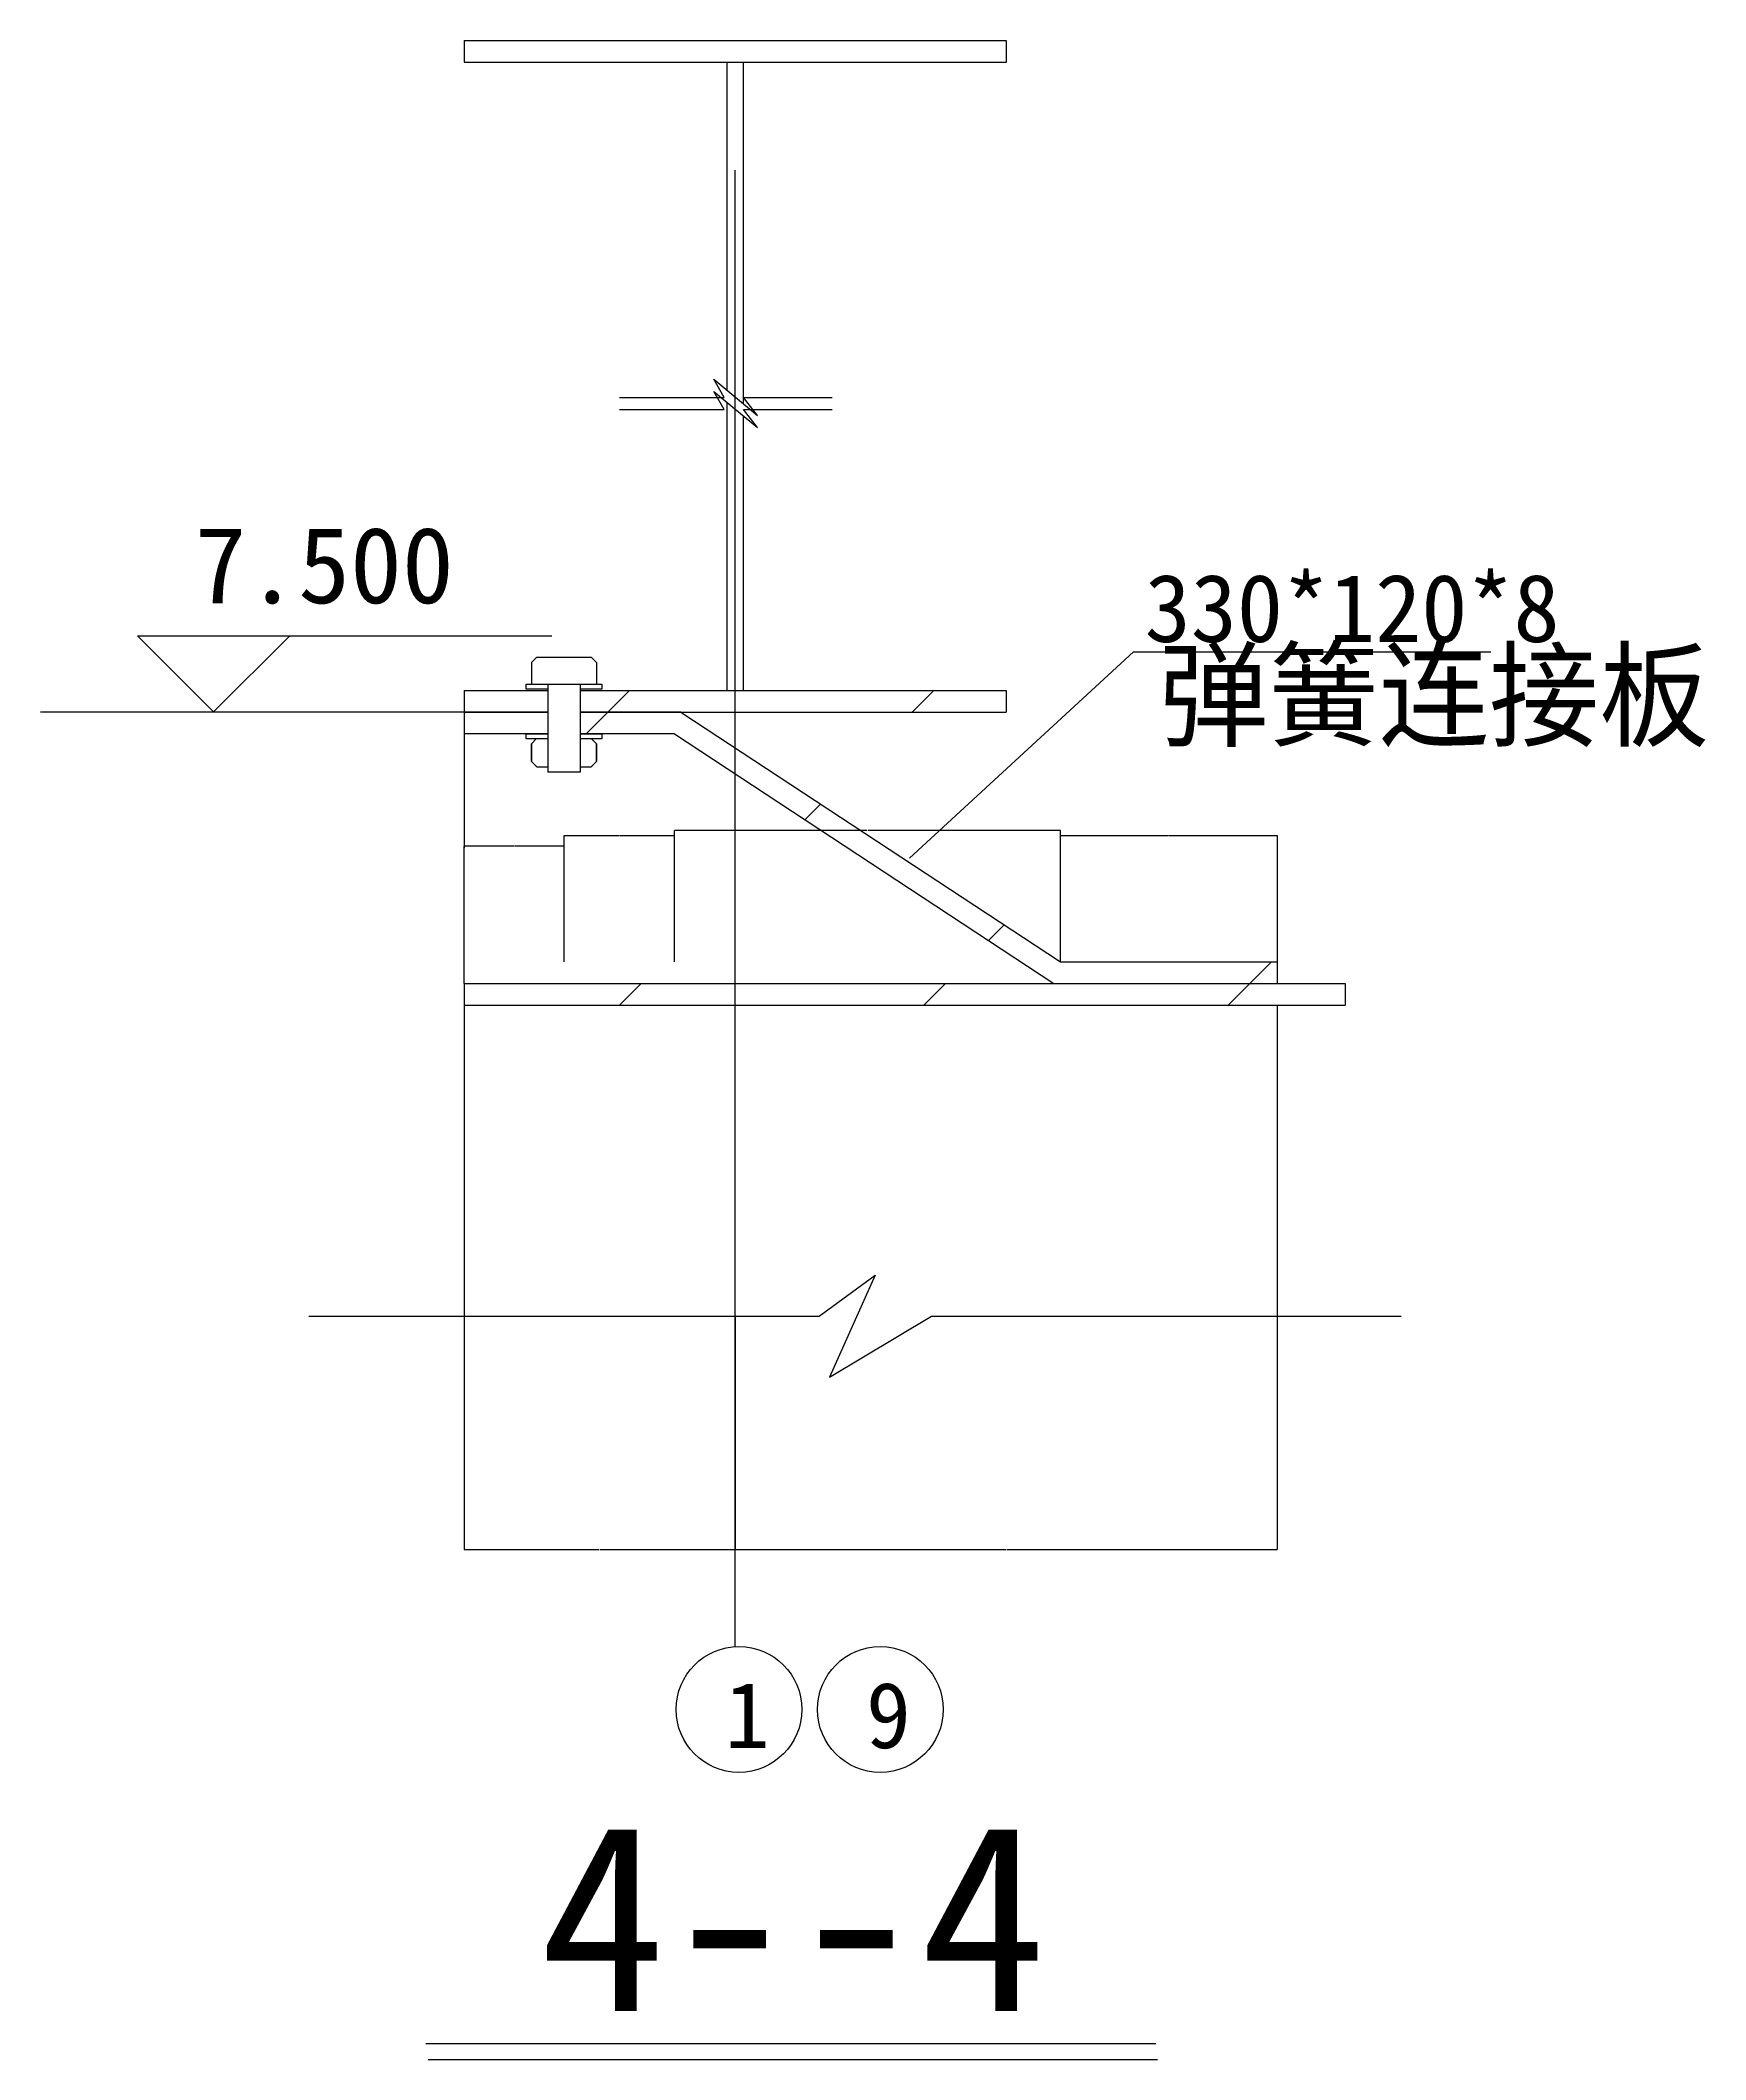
# Model space of a CAD drawing. Header units: metres. Extents: x 1551 to 37884, y 3562 to 29485.
# Drawn here: x 11272 to 16186, y 22442 to 28400 of the extents above; entities that cross this region are included whole.
import ezdxf

# ---------------------------------------------------------------- set-up
doc = ezdxf.new("R2010")
doc.units = ezdxf.units.M
for name, color, linetype in [('DOTE', 1, 'Continuous'), ('PUB_DIM', 3, 'Continuous'), ('PUB_TEXT', 7, 'Continuous'), ('其它', 1, 'Continuous'), ('柱', 5, 'Continuous'), ('梁', 6, 'Continuous'), ('连接板', 3, 'Continuous')]:
    doc.layers.add(name, color=color, linetype=linetype)
doc.dimstyles.get("Standard").update_dxf_attribs({"dimtxt": 2.5, "dimasz": 2.5, "dimexe": 1.25, "dimexo": 0.625, "dimtad": 1, "dimcen": 2.5, "dimazin": 3, "dimtfac": 1, "dimtmove": 0, "dimatfit": 3})

# ---------------------------------------------------------------- blocks, each defined once
blk = doc.blocks.new('_CLOSEDFILLED')
at = {"color": 0, "linetype": 'BYBLOCK'}
blk.add_solid([(-1, 0), (0, 0), (-1, 0)], dxfattribs=at)
blk = doc.blocks.new('*D59')
for p, q in [((12522.33, 24635.84), (12522.33, 23947.24)), ((13322.33, 24635.84), (13322.33, 23947.24)), ((12522.58, 23947.24), (12920.83, 23947.24)), ((12923.83, 23947.24), (13322.08, 23947.24))]:
    blk.add_line(p, q)
at = {"layer": 'Defpoints'}
for p in [(12522.33, 24635.84), (13322.33, 24635.84), (12522.33, 23947.24)]:
    blk.add_point(p, dxfattribs=at)
at = {"layer": 'PUB_DIM', "xscale": 0.25, "yscale": 0.25, "rotation": 180}
blk.add_blockref('_CLOSEDFILLED', (12522.33, 23947.24), dxfattribs=at)
at = {"layer": 'PUB_DIM', "xscale": 0.25, "yscale": 0.25}
blk.add_blockref('_CLOSEDFILLED', (13322.33, 23947.24), dxfattribs=at)
at = {"layer": 'PUB_DIM', "insert": (12922.33, 23947.24), "char_height": 1, "attachment_point": 5}
blk.add_mtext('100', dxfattribs=at)
blk = doc.blocks.new('*D60')
for p, q in [((13322.33, 24635.84), (13322.33, 23947.24)), ((14922.33, 24635.84), (14922.33, 23947.24)), ((13322.58, 23947.24), (14120.83, 23947.24)), ((14123.83, 23947.24), (14922.08, 23947.24))]:
    blk.add_line(p, q)
at = {"layer": 'Defpoints'}
for p in [(13322.33, 24635.84), (14922.33, 24635.84), (13322.33, 23947.24)]:
    blk.add_point(p, dxfattribs=at)
at = {"layer": 'PUB_DIM', "xscale": 0.25, "yscale": 0.25, "rotation": 180}
blk.add_blockref('_CLOSEDFILLED', (13322.33, 23947.24), dxfattribs=at)
at = {"layer": 'PUB_DIM', "xscale": 0.25, "yscale": 0.25}
blk.add_blockref('_CLOSEDFILLED', (14922.33, 23947.24), dxfattribs=at)
at = {"layer": 'PUB_DIM', "insert": (14122.33, 23947.24), "char_height": 1, "attachment_point": 5}
blk.add_mtext('200', dxfattribs=at)
blk = doc.blocks.new('*D61')
for p, q in [((12522.26, 26416.88), (12522.26, 26016.88)), ((12522.01, 26016.88), (12521.76, 26016.88)), ((12522.26, 25616.88), (12522.26, 26016.88)), ((12522.26, 26016.88), (12522.26, 26016.88)), ((12522.51, 26016.88), (12522.76, 26016.88))]:
    blk.add_line(p, q)
at = {"layer": 'Defpoints'}
for p in [(12522.26, 26416.88), (12522.26, 26016.88), (12522.26, 25616.88)]:
    blk.add_point(p, dxfattribs=at)
at = {"layer": 'PUB_DIM', "xscale": 0.25, "yscale": 0.25}
blk.add_blockref('_CLOSEDFILLED', (12522.26, 26016.88), dxfattribs=at)
at = {"layer": 'PUB_DIM', "xscale": 0.25, "yscale": 0.25, "rotation": 180}
blk.add_blockref('_CLOSEDFILLED', (12522.26, 26016.88), dxfattribs=at)
at = {"layer": 'PUB_DIM', "insert": (12522.26, 26018.005), "char_height": 1, "attachment_point": 5}
blk.add_mtext('100', dxfattribs=at)
blk = doc.blocks.new('*D62')
for p, q in [((14601.47, 26052.46), (14282.22, 26052.46)), ((14282.47, 25681.35), (14282.47, 26052.46)), ((14922.72, 26052.46), (14603.47, 26052.46)), ((14922.47, 25681.35), (14922.47, 26052.46))]:
    blk.add_line(p, q)
at = {"layer": 'Defpoints'}
for p in [(14922.47, 26052.46), (14282.47, 25681.35), (14922.47, 25681.35)]:
    blk.add_point(p, dxfattribs=at)
at = {"layer": 'PUB_DIM', "xscale": 0.25, "yscale": 0.25}
blk.add_blockref('_CLOSEDFILLED', (14282.47, 26052.46), dxfattribs=at)
at = {"layer": 'PUB_DIM', "xscale": 0.25, "yscale": 0.25, "rotation": 180}
blk.add_blockref('_CLOSEDFILLED', (14922.47, 26052.46), dxfattribs=at)
at = {"layer": 'PUB_DIM', "insert": (14602.47, 26052.46), "char_height": 1, "attachment_point": 5}
blk.add_mtext('80', dxfattribs=at)
blk = doc.blocks.new('*D63')
for p, q in [((13711.47, 26068.09), (13143.22, 26068.09)), ((13143.47, 25681.35), (13143.47, 26068.09)), ((14282.72, 26068.09), (13714.47, 26068.09)), ((14282.47, 25681.35), (14282.47, 26068.09))]:
    blk.add_line(p, q)
at = {"layer": 'Defpoints'}
for p in [(14282.47, 26068.09), (13143.47, 25681.35), (14282.47, 25681.35)]:
    blk.add_point(p, dxfattribs=at)
at = {"layer": 'PUB_DIM', "xscale": 0.25, "yscale": 0.25}
blk.add_blockref('_CLOSEDFILLED', (13143.47, 26068.09), dxfattribs=at)
at = {"layer": 'PUB_DIM', "xscale": 0.25, "yscale": 0.25, "rotation": 180}
blk.add_blockref('_CLOSEDFILLED', (14282.47, 26068.09), dxfattribs=at)
at = {"layer": 'PUB_DIM', "insert": (13712.97, 26068.09), "char_height": 1, "attachment_point": 5}
blk.add_mtext('160', dxfattribs=at)
blk = doc.blocks.new('*D64')
for p, q in [((12979.47, 26052.46), (12817.22, 26052.46)), ((12817.47, 25681.35), (12817.47, 26052.46)), ((13143.72, 26052.46), (12981.47, 26052.46)), ((13143.47, 25681.35), (13143.47, 26052.46))]:
    blk.add_line(p, q)
at = {"layer": 'Defpoints'}
for p in [(13143.47, 26052.46), (12817.47, 25681.35), (13143.47, 25681.35)]:
    blk.add_point(p, dxfattribs=at)
at = {"layer": 'PUB_DIM', "xscale": 0.25, "yscale": 0.25}
blk.add_blockref('_CLOSEDFILLED', (12817.47, 26052.46), dxfattribs=at)
at = {"layer": 'PUB_DIM', "xscale": 0.25, "yscale": 0.25, "rotation": 180}
blk.add_blockref('_CLOSEDFILLED', (13143.47, 26052.46), dxfattribs=at)
at = {"layer": 'PUB_DIM', "insert": (12980.47, 26052.46), "char_height": 1, "attachment_point": 5}
blk.add_mtext('40', dxfattribs=at)
blk = doc.blocks.new('*D65')
for p, q in [((12668.97, 26022.28), (12522.22, 26022.28)), ((12522.47, 25681.35), (12522.47, 26022.28)), ((12817.72, 26022.28), (12670.97, 26022.28)), ((12817.47, 25681.35), (12817.47, 26022.28))]:
    blk.add_line(p, q)
at = {"layer": 'Defpoints'}
for p in [(12817.47, 26022.28), (12522.47, 25681.35), (12817.47, 25681.35)]:
    blk.add_point(p, dxfattribs=at)
at = {"layer": 'PUB_DIM', "xscale": 0.25, "yscale": 0.25}
blk.add_blockref('_CLOSEDFILLED', (12522.47, 26022.28), dxfattribs=at)
at = {"layer": 'PUB_DIM', "xscale": 0.25, "yscale": 0.25, "rotation": 180}
blk.add_blockref('_CLOSEDFILLED', (12817.47, 26022.28), dxfattribs=at)
at = {"layer": 'PUB_DIM', "insert": (12669.97, 26022.28), "char_height": 1, "attachment_point": 5}
blk.add_mtext('40', dxfattribs=at)

msp = doc.modelspace()

# ---------------------------------------------------------------- hatches: boundary and pattern name
h = msp.add_hatch()
h.set_pattern_fill('ANSI31', scale=200)
h.paths.add_polyline_path([(13322.26, 26481.35), (13322.26, 26417.35), (14122.26, 26417.35), (14122.26, 26481.35)])
h.paths.add_polyline_path([(13322.26, 26417.35), (13322.26, 26481.35), (12865.13, 26481.35), (12865.13, 26417.35), (13162.26, 26417.35)])
h.paths.add_polyline_path([(12769.13, 26417.35), (12769.13, 26481.35), (12522.26, 26481.35), (12522.26, 26417.35)])
h.paths.add_polyline_path([(13322.26, 25553.35), (13322.26, 25617.35), (12522.26, 25617.35), (12522.26, 25553.35)])
h.paths.add_polyline_path([(15122.26, 25553.35), (15122.26, 25617.35), (13322.26, 25617.35), (13322.26, 25553.35)])
h = msp.add_hatch()
h.set_pattern_fill('ANSI31', scale=200)
h.paths.add_polyline_path([(14263.11, 25617.35), (14922.26, 25617.35), (14922.26, 25681.35), (14282.26, 25681.35), (13322.26, 26312.21), (13322.26, 26235.63)])
h.paths.add_polyline_path([(13322.26, 26235.63), (13322.26, 26312.21), (13162.26, 26417.35), (12865.13, 26417.35), (12865.13, 26353.35), (12929.36, 26353.35), (13143.11, 26353.35)])
h.paths.add_polyline_path([(12522.26, 26417.35), (12522.26, 26353.35), (12769.13, 26353.35), (12769.13, 26417.35)])

# ---------------------------------------------------------------- linework, layer by layer
for p, q in [((13289.62, 27346.5), (13259.22, 27399.76)), ((13259.22, 27399.76), (13388.41, 27293.24)), ((13289.62, 27310.77), (13259.22, 27364.03)), ((13259.22, 27364.03), (13388.41, 27257.51)), ((12981.44, 27346.5), (13289.62, 27346.5)), ((12981.44, 27310.77), (13289.62, 27310.77)), ((13346.62, 27346.5), (13608.76, 27346.5)), ((13388.41, 27293.24), (13346.62, 27346.5)), ((13346.62, 27310.77), (13608.76, 27310.77)), ((13388.41, 27257.51), (13346.62, 27310.77)), ((13836.64, 25986.39), (14497.83, 26595.65)), ((14497.83, 26595.65), (15552.65, 26595.65)), ((13570.3, 24635.84), (13736, 24756.2)), ((13736, 24756.2), (13600.43, 24455.3)), ((12063.99, 24635.84), (13570.3, 24635.84)), ((13600.43, 24455.3), (13901.69, 24635.84)), ((13901.69, 24635.84), (15287.51, 24635.84)), ((12416.38, 22441.71), (14569.14, 22441.71))]:
    msp.add_line(p, q)
msp.add_lwpolyline([(12409.13, 22488.8), (14564.27, 22488.8)])
for centre in [(13333.7, 23474.89), (13750.77, 23474.89)]:
    msp.add_circle(centre, 185.56)
at = {"layer": 'DOTE'}
msp.add_line((13322.26, 23660.45), (13322.26, 28016.57), dxfattribs=at)
at = {"layer": 'PUB_DIM'}
for p, q in [((11558.23, 26643.15), (12008.23, 26643.15)), ((11783.23, 26418.15), (11558.23, 26643.15)), ((11783.23, 26643.15), (12781.8, 26643.15)), ((12008.23, 26643.15), (11783.23, 26418.15))]:
    msp.add_line(p, q, dxfattribs=at)
at = {"layer": '其它'}
for p, q in [((12721.13, 26563.97), (12737.13, 26579.97)), ((12737.13, 26579.97), (12897.13, 26579.97)), ((12913.13, 26563.97), (12897.13, 26579.97)), ((12721.13, 26563.97), (12721.13, 26499.97)), ((12913.13, 26563.97), (12913.13, 26499.97)), ((12769.13, 26499.97), (12769.13, 26240.67)), ((12865.13, 26499.97), (12865.13, 26240.67)), ((12721.13, 26324.31), (12735.65, 26338.83)), ((12913.13, 26324.31), (12898.61, 26338.83)), ((12721.13, 26272.34), (12721.13, 26324.31)), ((12721.13, 26324.31), (12721.13, 26272.34)), ((12913.13, 26272.34), (12913.13, 26324.31)), ((12913.13, 26324.31), (12913.13, 26272.34)), ((12721.13, 26272.34), (12737.13, 26256.34)), ((12737.13, 26256.34), (12769.13, 26256.34)), ((12865.13, 26240.67), (12769.13, 26240.67)), ((12865.13, 26256.34), (12897.13, 26256.34)), ((12913.13, 26272.34), (12897.13, 26256.34))]:
    msp.add_line(p, q, dxfattribs=at)
for points in [[(12769.13, 26485.45), (12706.08, 26485.45), (12706.08, 26499.97), (12929.36, 26499.97), (12929.36, 26485.45), (12865.13, 26485.45)], [(12769.13, 26338.83), (12706.08, 26338.83), (12706.08, 26353.35), (12769.13, 26353.35)], [(12865.13, 26353.35), (12929.36, 26353.35), (12929.36, 26338.83), (12865.13, 26338.83)]]:
    msp.add_lwpolyline(points, dxfattribs=at)
at = {"layer": '柱'}
for p, q in [((12522.26, 26417.35), (12769.13, 26417.35)), ((12865.13, 26417.35), (13162.26, 26417.35)), ((12522.26, 25553.35), (12522.26, 24635.84)), ((14922.26, 25553.35), (14922.26, 24635.84))]:
    msp.add_line(p, q, dxfattribs=at)
at = {"layer": '梁'}
for p, q in [((12522.26, 28399.87), (12522.26, 28335.87)), ((12522.26, 28399.87), (14122.26, 28399.87)), ((14122.26, 28399.87), (14122.26, 28335.87)), ((12522.26, 28335.87), (14122.26, 28335.87)), ((13298.26, 28335.87), (13298.26, 27367.58)), ((13346.26, 28335.87), (13346.26, 27328)), ((13298.26, 27331.84), (13298.26, 26481.35)), ((13346.26, 27292.26), (13346.26, 26481.35)), ((12522.26, 26481.35), (12769.13, 26481.35)), ((12522.26, 26481.35), (12522.26, 26417.35)), ((12865.13, 26481.35), (14122.26, 26481.35)), ((14122.26, 26481.35), (14122.26, 26417.35)), ((12522.26, 26417.35), (12769.13, 26417.35)), ((12865.13, 26417.35), (14122.26, 26417.35))]:
    msp.add_line(p, q, dxfattribs=at)
at = {"layer": '连接板'}
for p, q in [((12522.26, 26417.35), (11272.07, 26417.35)), ((12522.26, 26417.35), (12522.26, 26353.35)), ((12769.13, 26417.35), (12522.26, 26417.35)), ((13162.26, 26417.35), (12865.13, 26417.35)), ((13162.26, 26417.35), (14282.26, 25681.35)), ((12769.13, 26353.35), (12522.26, 26353.35)), ((13143.11, 26353.35), (12865.13, 26353.35)), ((13143.11, 26353.35), (14263.11, 25617.35)), ((14282.26, 25681.35), (14922.26, 25681.35)), ((14922.26, 25681.35), (14922.26, 25617.35)), ((12522.26, 25617.35), (15122.26, 25617.35)), ((12522.26, 25617.35), (12522.26, 25553.35)), ((12522.26, 25617.35), (12522.26, 25553.35)), ((14263.11, 25617.35), (14922.26, 25617.35)), ((15122.26, 25617.35), (15122.26, 25553.35)), ((12522.26, 25553.35), (15122.26, 25553.35))]:
    msp.add_line(p, q, dxfattribs=at)

# ---------------------------------------------------------------- texts
at = {"layer": 'PUB_DIM'}
msp.add_text('7.500', height=225, dxfattribs=at).set_placement((11726.83, 26739.07))
at = {"layer": 'PUB_TEXT'}
for s, height, p in [('330*120*8', 200, (14530.94, 26624.76)), ('弹簧连接板', 250, (14572.1, 26342.55)), ('1', 194.6, (13291.53, 23360.85)), ('9', 194.6, (13708.59, 23360.85)), ('4--4', 550, (12744.8, 22585.52))]:
    msp.add_text(s, height=height, dxfattribs=at).set_placement(p)

# ---------------------------------------------------------------- dimensions: what is measured, and where the dimension line sits
at = {"layer": 'PUB_DIM'}
for base, p1, p2, text, picture, middle in [((12522.26, 26016.88), (12522.26, 26416.88), (12522.26, 25616.88), '100', '*D61', (12522.26, 26018.005)), ((13143.47, 26052.46), (13143.47, 25681.35), (12817.47, 25681.35), '40', '*D64', (12980.47, 26052.46)), ((14282.47, 26068.09), (14282.47, 25681.35), (13143.47, 25681.35), '160', '*D63', (13712.97, 26068.09)), ((14922.47, 26052.46), (14922.47, 25681.35), (14282.47, 25681.35), '80', '*D62', (14602.47, 26052.46)), ((12817.47, 26022.28), (12817.47, 25681.35), (12522.47, 25681.35), '40', '*D65', (12669.97, 26022.28)), ((12522.33, 23947.24), (12522.33, 24635.84), (13322.33, 24635.84), '100', '*D59', (12922.33, 23947.24)), ((13322.33, 23947.24), (13322.33, 24635.84), (14922.33, 24635.84), '200', '*D60', (14122.33, 23947.24))]:
    dim = msp.add_linear_dim(base=base, p1=p1, p2=p2, text=text, dimstyle='Standard', dxfattribs=at)
    dim.commit()
    dim.dimension.update_dxf_attribs({"geometry": picture, "text_midpoint": middle})

doc.saveas('drawing.dxf')
